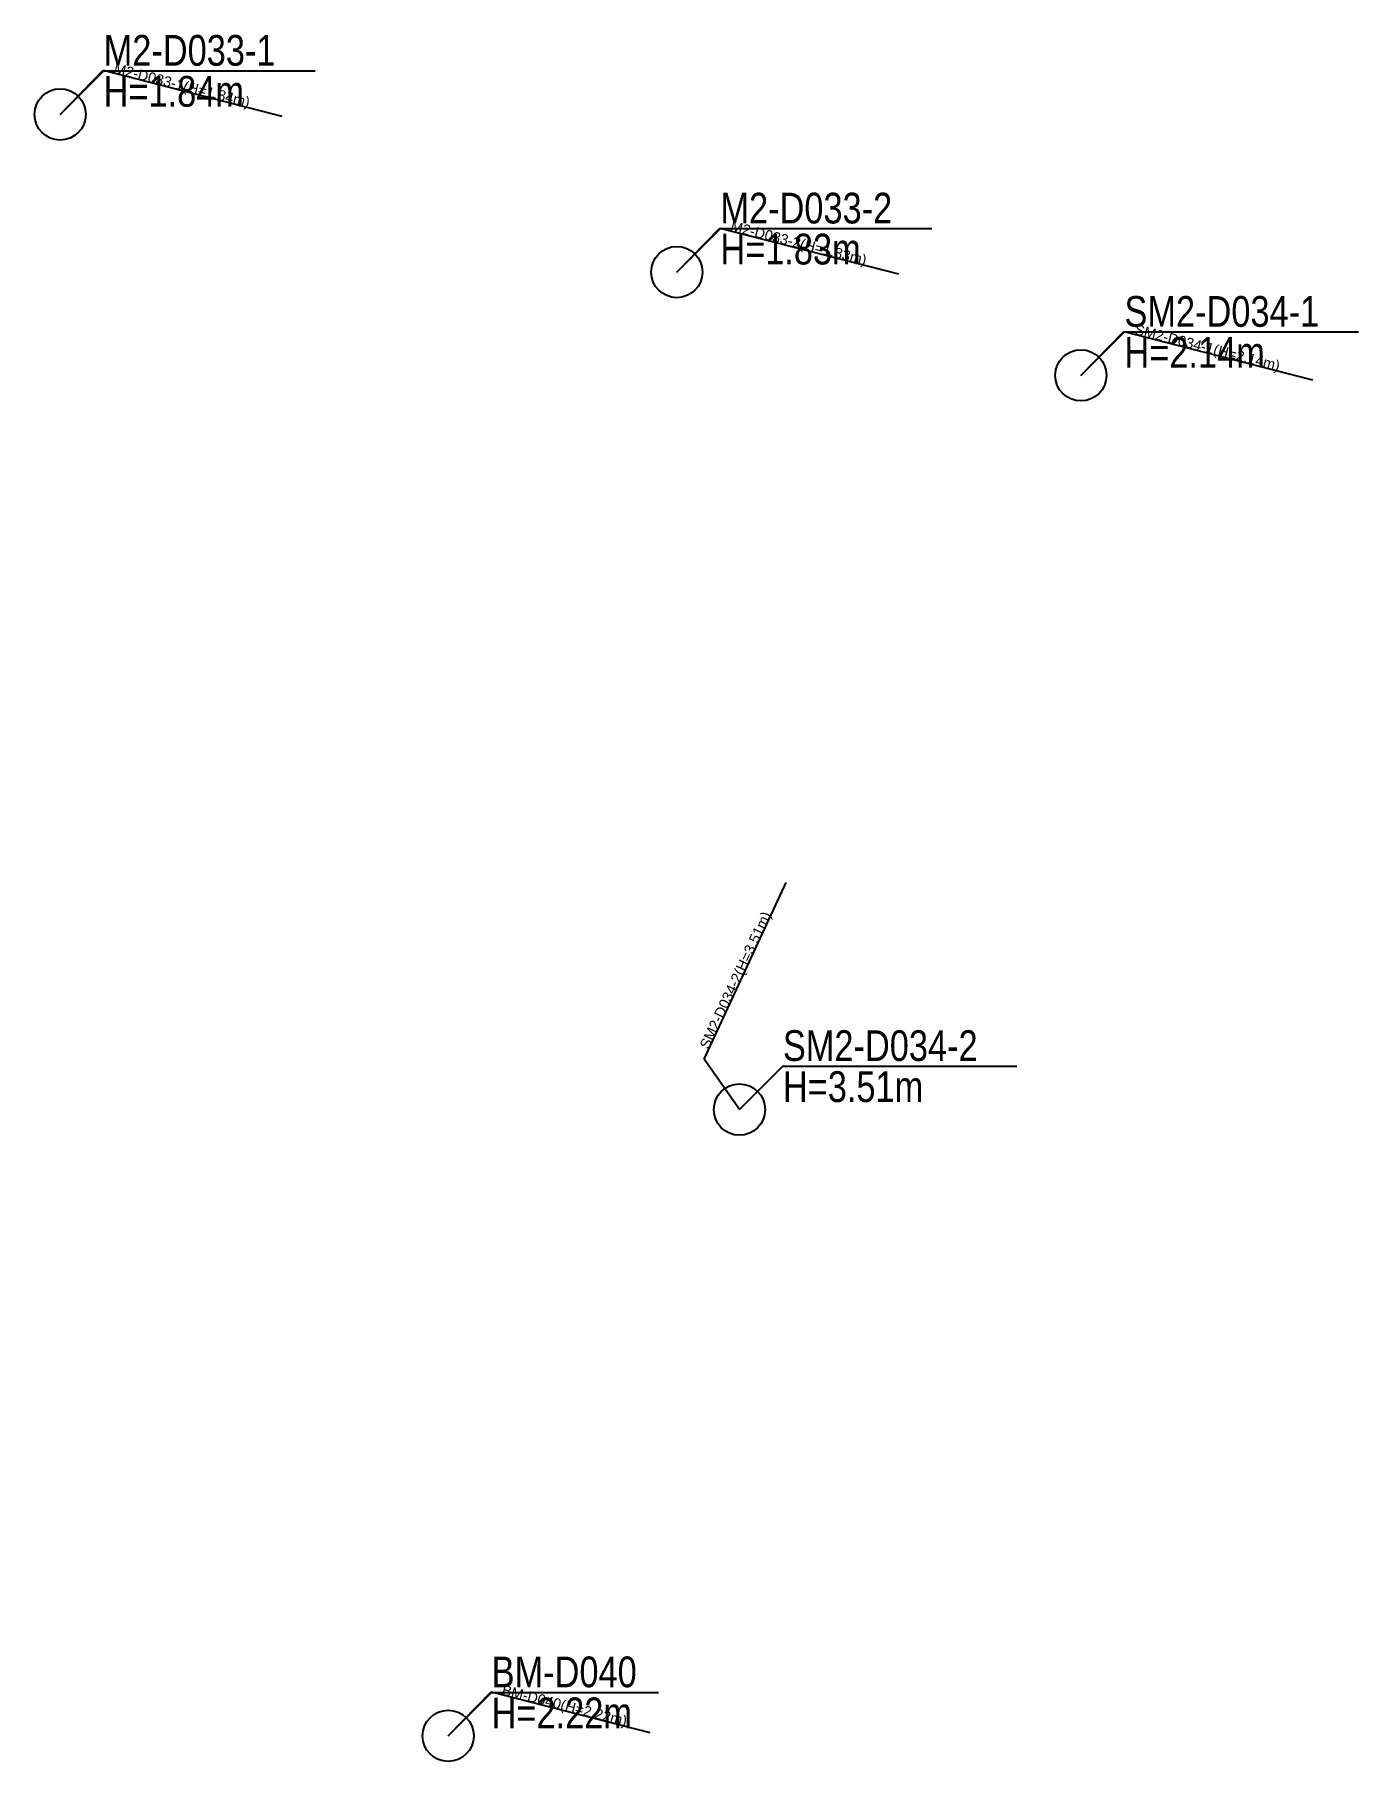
# Model space of a CAD drawing. Header units: millimetres. Extents: x -910 to 2851, y 385 to 4601.
# Drawn here: x 1787.1 to 1916.3, y 3045.9 to 3214.3 of the extents above; entities that cross this region are included whole.
import ezdxf

# ---------------------------------------------------------------- set-up
doc = ezdxf.new("R2010")
doc.units = ezdxf.units.MM
doc.layers.add('맨홀설명선', color=7, linetype='Continuous')
doc.layers.add('우수맨홀', color=193, linetype='Continuous')
doc.styles.get("Standard").update_dxf_attribs({"font": 'arial.ttf'})

msp = doc.modelspace()

# ---------------------------------------------------------------- texts
at = {"layer": '맨홀설명선', "color": 4, "width": 0.8}
for s, p in [('M2-D033-1', (1793.86, 3211.29)), ('H=1.84m', (1793.86, 3207.29)), ('M2-D033-2', (1854.04, 3195.9)), ('H=1.83m', (1854.04, 3191.9)), ('SM2-D034-1', (1893.47, 3185.82)), ('H=2.14m', (1893.47, 3181.82)), ('SM2-D034-2', (1860.14, 3114.19)), ('H=3.51m', (1860.14, 3110.19)), ('BM-D040', (1831.72, 3053.09)), ('H=2.22m', (1831.72, 3049.09))]:
    msp.add_text(s, height=3, dxfattribs=at).set_placement(p)
at = {"layer": '우수맨홀'}
for s, rotation, p in [('M2-D033-1(H=1.84m)', 345.6593, (1794.78, 3210.59)), ('M2-D033-2(H=1.83m)', 345.6593, (1854.96, 3195.2)), ('SM2-D034-1(H=2.14m)', 345.6593, (1894.39, 3185.12)), ('SM2-D034-2(H=3.51m)', 65.0509, (1852.88, 3115.27)), ('BM-D040(H=2.22m)', 345.6593, (1832.64, 3052.39))]:
    msp.add_text(s, height=1, rotation=rotation, dxfattribs=at).set_placement(p)

# ---------------------------------------------------------------- linework, layer by layer
at = {"layer": '맨홀설명선', "color": 4}
for points in [[(1789.61, 3206.54), (1793.86, 3210.79), (1814.51, 3210.79)], [(1849.79, 3191.16), (1854.04, 3195.4), (1874.69, 3195.4)], [(1889.22, 3181.08), (1893.47, 3185.32), (1916.31, 3185.32)], [(1855.9, 3109.45), (1860.14, 3113.69), (1882.98, 3113.69)], [(1827.48, 3048.35), (1831.72, 3052.59), (1848.01, 3052.59)]]:
    msp.add_lwpolyline(points, dxfattribs=at)
at = {"layer": '우수맨홀'}
for p, q in [((1789.61, 3206.54), (1793.81, 3210.84)), ((1793.81, 3210.84), (1811.25, 3206.38)), ((1849.79, 3191.16), (1853.99, 3195.45)), ((1853.99, 3195.45), (1871.43, 3190.99)), ((1889.22, 3181.08), (1893.42, 3185.37)), ((1893.42, 3185.37), (1911.83, 3180.66)), ((1852.46, 3114.36), (1860.47, 3131.59)), ((1855.9, 3109.45), (1852.46, 3114.36)), ((1827.48, 3048.35), (1831.67, 3052.64)), ((1831.67, 3052.64), (1847.17, 3048.68))]:
    msp.add_line(p, q, dxfattribs=at)
for centre in [(1789.61, 3206.54), (1849.79, 3191.16), (1889.22, 3181.08), (1855.9, 3109.45), (1827.48, 3048.35)]:
    msp.add_circle(centre, 2.5, dxfattribs=at)

msp.set_redraw_order([(e.dxf.handle, doc.entitydb.next_handle()) for e in msp.query("TEXT MTEXT ATTDEF DIMENSION ARC_DIMENSION")])  # texts and dimensions are drawn at this point

doc.saveas('drawing.dxf')
